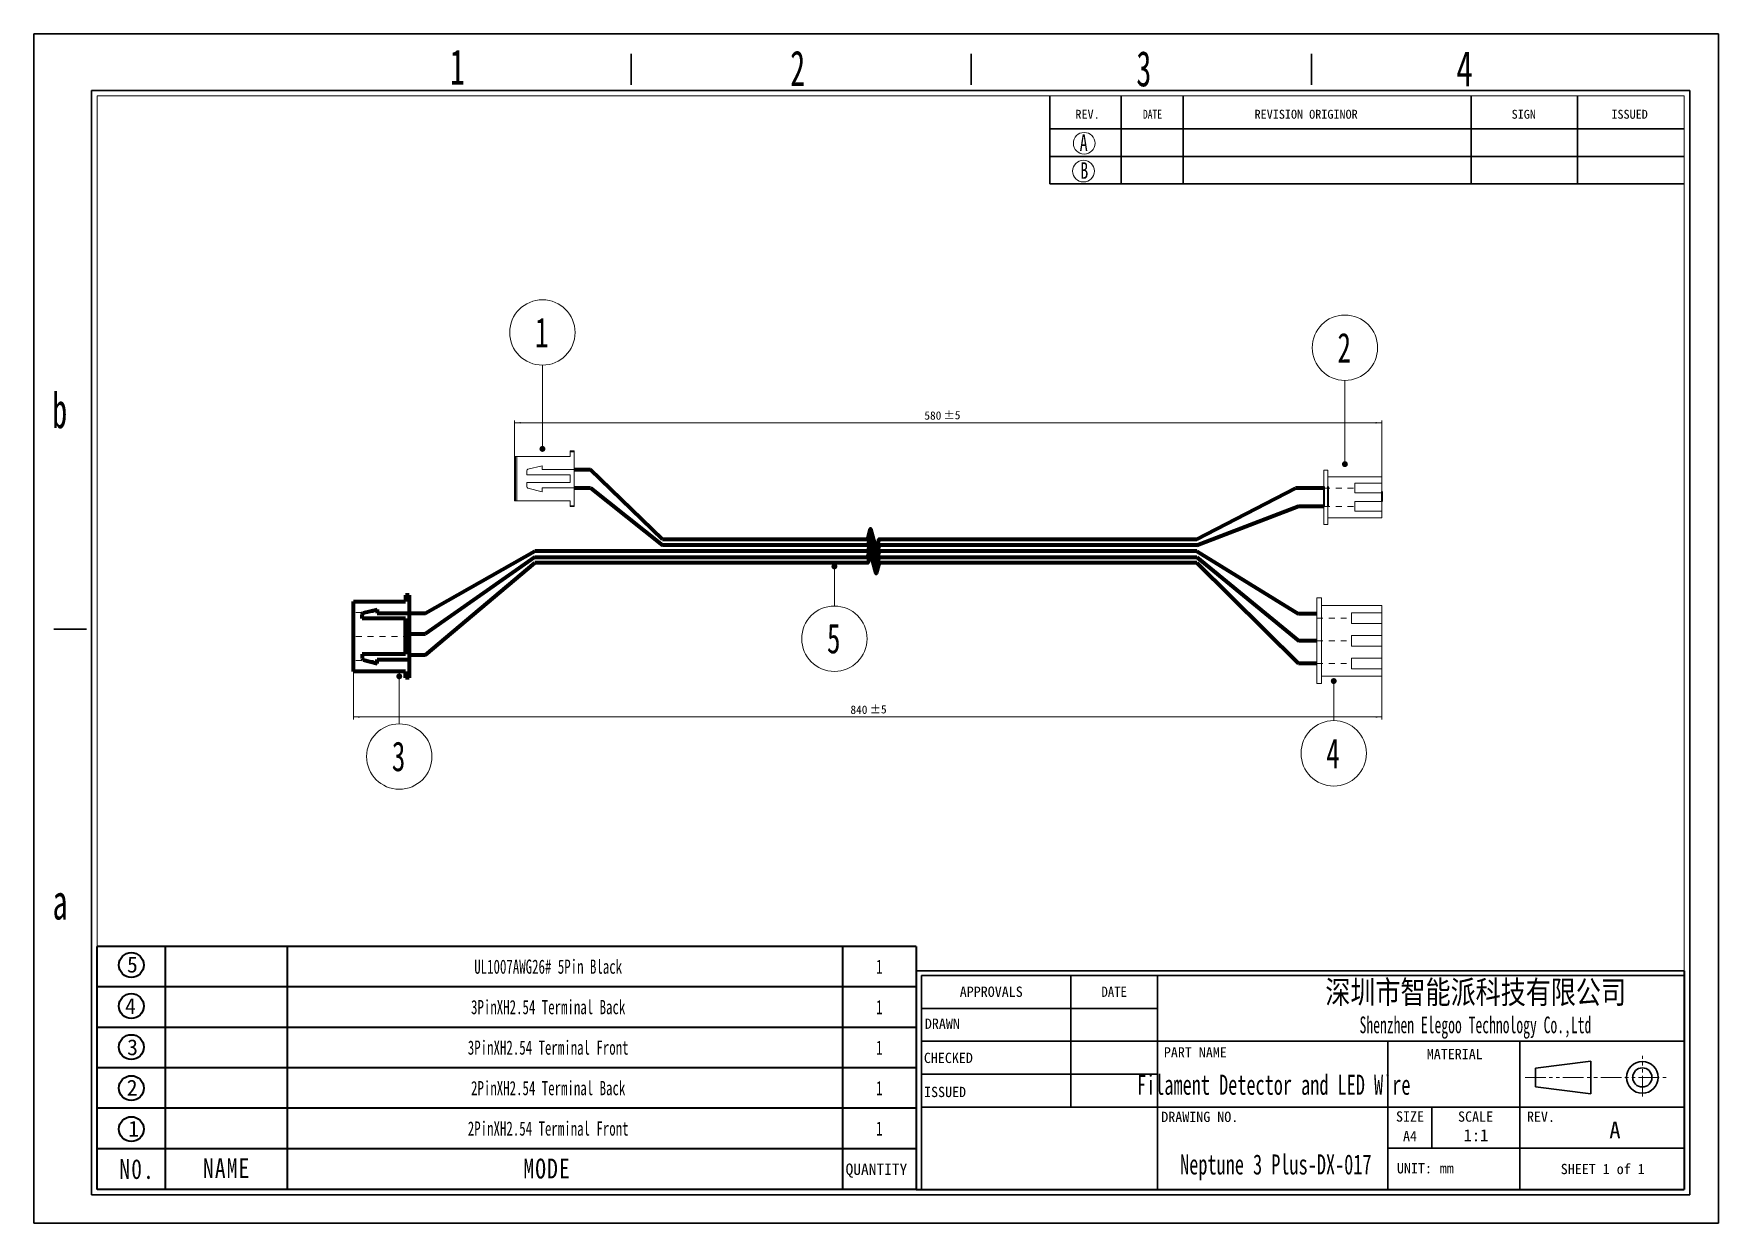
# Model space of a CAD drawing. Header units: millimetres. Extents: x 0 to 1350, y 0 to 243.
# Drawn here: x 1067.2 to 1350.4, y 2.1 to 202.2 of the extents above; entities that cross this region are included whole.
import ezdxf
from ezdxf.enums import TextEntityAlignment as Align

# ---------------------------------------------------------------- set-up
doc = ezdxf.new("R2010")
doc.units = ezdxf.units.MM
for name, pattern in [('双点画线', [22, 12, -2, 2, -2, 2, -2]), ('点画线', [18, 12, -2, 2, -2]), ('虚线', [2, 1, -1])]:
    doc.linetypes.add(name, pattern=pattern)
doc.layers.get('0').update_dxf_attribs({"lineweight": 35})
for name, color, linetype, lineweight in [('SLD-0', 179, 'Continuous', 30), ('中心线层', 1, '点画线', 18), ('尺寸线层', 3, 'Continuous', 18), ('粗实线层', 7, 'Continuous', 35), ('细实线层', 7, 'Continuous', 18)]:
    doc.layers.add(name, color=color, linetype=linetype, lineweight=lineweight)
doc.styles.add('SLDTEXTSTYLE0', font='', dxfattribs={"width": 0.7})
doc.styles.add('SLDTEXTSTYLE10', font='', dxfattribs={"width": 0.7865})
doc.styles.add('SLDTEXTSTYLE11', font='', dxfattribs={"width": 0.862222})
doc.styles.add('SLDTEXTSTYLE12', font='', dxfattribs={"width": 1.089})
doc.styles.add('SLDTEXTSTYLE13', font='', dxfattribs={"width": 0.805625})
doc.styles.add('SLDTEXTSTYLE2', font='', dxfattribs={"width": 0.469})
doc.styles.add('SLDTEXTSTYLE3', font='', dxfattribs={"width": 0.56})
doc.styles.add('SLDTEXTSTYLE4', font='', dxfattribs={"width": 0.40535})
doc.styles.add('SLDTEXTSTYLE5', font='', dxfattribs={"width": 0.7})
doc.styles.add('SLDTEXTSTYLE6', font='', dxfattribs={"width": 0.62})
doc.styles.add('SLDTEXTSTYLE7', font='', dxfattribs={"width": 0.9075})
doc.styles.add('SLDTEXTSTYLE8', font='', dxfattribs={"width": 0.484})
doc.styles.add('SLDTEXTSTYLE9', font='', dxfattribs={"width": 0.870455})
doc.styles.add('工程1', font='')
doc.styles.add('标准', font='', dxfattribs={"width": 0.667})
doc.styles.get('SLDTEXTSTYLE0').set_extended_font_data('宋体')
doc.styles.get('SLDTEXTSTYLE10').set_extended_font_data('宋体')
doc.styles.get('SLDTEXTSTYLE11').set_extended_font_data('宋体')
doc.styles.get('SLDTEXTSTYLE12').set_extended_font_data('宋体')
doc.styles.get('SLDTEXTSTYLE13').set_extended_font_data('宋体')
doc.styles.get('SLDTEXTSTYLE2').set_extended_font_data('宋体')
doc.styles.get('SLDTEXTSTYLE3').set_extended_font_data('宋体')
doc.styles.get('SLDTEXTSTYLE4').set_extended_font_data('宋体')
doc.styles.get('SLDTEXTSTYLE5').set_extended_font_data('宋体')
doc.styles.get('SLDTEXTSTYLE6').set_extended_font_data('宋体')
doc.styles.get('SLDTEXTSTYLE7').set_extended_font_data('宋体')
doc.styles.get('SLDTEXTSTYLE8').set_extended_font_data('宋体')
doc.styles.get('SLDTEXTSTYLE9').set_extended_font_data('宋体')
doc.styles.get('工程1').set_extended_font_data('宋体')
doc.styles.get('标准').set_extended_font_data('宋体')
doc.dimstyles.new('标准', dxfattribs={"dimscale": 0.4, "dimtxt": 3.5, "dimasz": 2.5, "dimexe": 1, "dimexo": 0, "dimtad": 1, "dimdsep": 46, "dimtxsty": '工程1', "dimblk": '_CAXARROW', "dimcen": 0, "dimdle": 4, "dimazin": 2, "dimtfac": 0.707107, "dimtdec": 3, "dimtmove": 2, "dimatfit": 3, "dimfxl": 1, "dimfrac": 2, "dimtolj": 1, "dimarcsym": 1})

msp = doc.modelspace()

# ---------------------------------------------------------------- blocks, each defined once
blk = doc.blocks.new('*X13')
at = {"color": 0, "char_height": 1.4, "attachment_point": 1, "style": '工程1'}
for s, insert, width in [('%%P5', (1220.13, 138.75), 12.0134), ('580', (1216.93, 138.68), 23.057)]:
    blk.add_mtext(s, dxfattribs=dict(at, insert=insert, width=width))
blk = doc.blocks.new('*X12')
at = {"layer": '尺寸线层', "linetype": 'Continuous'}
for points in [[(1148.04, 136.76), (1149.04, 136.88), (1149.04, 136.63)], [(1293.83, 136.76), (1292.83, 136.88), (1292.83, 136.63)]]:
    blk.add_hatch(color=0, dxfattribs=at).paths.add_polyline_path(points, flags=0)
at = {"layer": '尺寸线层', "color": 0, "linetype": 'Continuous'}
for p, q in [((1148.04, 131.06), (1148.04, 137.16)), ((1148.04, 136.76), (1293.83, 136.76)), ((1293.83, 127.68), (1293.83, 137.16))]:
    blk.add_line(p, q, dxfattribs=at)
at = {"layer": '尺寸线层', "color": 0}
blk.add_blockref('*X13', (0, 0), dxfattribs=at)
blk = doc.blocks.new('_CAXARROW')
blk.add_hatch(color=0).paths.add_polyline_path([(0, 0), (-1, 0.125), (-1, -0.125)], flags=0)
blk = doc.blocks.new('*X28')
at = {"color": 0, "char_height": 1.4, "attachment_point": 1, "style": '工程1'}
for s, insert, width in [('840', (1204.5, 89.19), 23.1821), ('%%P5', (1207.73, 89.27), 12.0134)]:
    blk.add_mtext(s, dxfattribs=dict(at, insert=insert, width=width))
blk = doc.blocks.new('*X27')
at = {"layer": '尺寸线层', "linetype": 'Continuous'}
for points in [[(1120.97, 87.27), (1121.97, 87.4), (1121.97, 87.15)], [(1293.83, 87.27), (1292.83, 87.4), (1292.83, 87.15)]]:
    blk.add_hatch(color=0, dxfattribs=at).paths.add_polyline_path(points, flags=0)
at = {"layer": '尺寸线层', "color": 0, "linetype": 'Continuous'}
for p, q in [((1120.97, 94.95), (1120.97, 86.87)), ((1293.83, 94.15), (1293.83, 86.87)), ((1120.97, 87.27), (1293.83, 87.27))]:
    blk.add_line(p, q, dxfattribs=at)
at = {"layer": '尺寸线层', "color": 0}
blk.add_blockref('*X28', (0, 0), dxfattribs=at)
blk = doc.blocks.new('*X29')
at = {"layer": '细实线层', "lineweight": 18}
h = blk.add_hatch(color=0, dxfattribs=at)
edge = h.paths.add_edge_path(flags=0)
edge.add_arc((0, 0), 0.5, 0, 360)
at = {"layer": '细实线层', "color": 0}
blk.add_line((0, 0), (0, 14.09), dxfattribs=at)
for start, end in [(90, 270), (270, 90)]:
    blk.add_arc((0, 19.59), 5.5, start, end, dxfattribs=at)
at = {"layer": '细实线层', "color": 0, "lineweight": 18, "insert": (0, 19.59), "char_height": 5, "width": 2.8506, "attachment_point": 5, "line_spacing_factor": 1.15057, "style": '标准'}
blk.add_mtext('\\T1.1;1', dxfattribs=at)
blk = doc.blocks.new('*X30')
at = {"layer": '细实线层', "lineweight": 18}
h = blk.add_hatch(color=0, dxfattribs=at)
edge = h.paths.add_edge_path(flags=0)
edge.add_arc((0, 0), 0.5, 0, 360)
at = {"layer": '细实线层', "color": 0}
blk.add_line((0, 0), (0, 14.09), dxfattribs=at)
for start, end in [(90, 270), (270, 90)]:
    blk.add_arc((0, 19.59), 5.5, start, end, dxfattribs=at)
at = {"layer": '细实线层', "color": 0, "lineweight": 18, "insert": (0, 19.59), "char_height": 5, "width": 3.1301, "attachment_point": 5, "line_spacing_factor": 1.15057, "style": '标准'}
blk.add_mtext('\\T1.1;2', dxfattribs=at)
blk = doc.blocks.new('*X31')
at = {"layer": '细实线层', "lineweight": 18}
h = blk.add_hatch(color=0, dxfattribs=at)
edge = h.paths.add_edge_path(flags=0)
edge.add_arc((0, 0), 0.5, 0, 360)
at = {"layer": '细实线层', "color": 0}
blk.add_line((0, 0), (0, -7.99), dxfattribs=at)
for start, end in [(90, 270), (270, 90)]:
    blk.add_arc((0, -13.49), 5.5, start, end, dxfattribs=at)
at = {"layer": '细实线层', "color": 0, "lineweight": 18, "insert": (0, -13.49), "char_height": 5, "width": 3.1301, "attachment_point": 5, "line_spacing_factor": 1.15057, "style": '标准'}
blk.add_mtext('\\T1.1;3', dxfattribs=at)
blk = doc.blocks.new('*X32')
at = {"layer": '细实线层', "lineweight": 18}
h = blk.add_hatch(color=0, dxfattribs=at)
edge = h.paths.add_edge_path(flags=0)
edge.add_arc((0, 0), 0.5, 0, 360)
at = {"layer": '细实线层', "color": 0}
blk.add_line((0, 0), (0, -6.66), dxfattribs=at)
for start, end in [(90, 270), (270, 90)]:
    blk.add_arc((0, -12.16), 5.5, start, end, dxfattribs=at)
at = {"layer": '细实线层', "color": 0, "lineweight": 18, "insert": (0, -12.16), "char_height": 5, "width": 3.3257, "attachment_point": 5, "line_spacing_factor": 1.15057, "style": '标准'}
blk.add_mtext('\\T1.1;4', dxfattribs=at)
blk = doc.blocks.new('*X33')
at = {"layer": '细实线层', "lineweight": 18}
h = blk.add_hatch(color=0, dxfattribs=at)
edge = h.paths.add_edge_path(flags=0)
edge.add_arc((0, 0), 0.5, 0, 360)
at = {"layer": '细实线层', "color": 0}
blk.add_line((0, 0), (0, -6.66), dxfattribs=at)
for start, end in [(90, 270), (270, 90)]:
    blk.add_arc((0, -12.16), 5.5, start, end, dxfattribs=at)
at = {"layer": '细实线层', "color": 0, "lineweight": 18, "insert": (0, -12.16), "char_height": 5, "width": 3.1301, "attachment_point": 5, "line_spacing_factor": 1.15057, "style": '标准'}
blk.add_mtext('\\T1.1;5', dxfattribs=at)
blk = doc.blocks.new('ELEGOO标题栏_1')
for p in [(133.85, 38.11), (0, 0)]:
    blk.add_line(p, (133.85, 0))
at = {"layer": 'SLD-0', "color": 0, "linetype": 'Continuous'}
for p, q in [((133.85, 38.11), (0, 38.11)), ((0, 38.11), (0, 0)), ((133.85, 37.29), (0.96, 37.29)), ((0.96, 37.29), (0.96, 0)), ((26.95, 37.29), (26.95, 14.34)), ((42.07, 37.29), (42.07, 0)), ((42.07, 31.55), (0.96, 31.55)), ((133.85, 25.81), (0.96, 25.81)), ((82.22, 25.81), (82.22, 0)), ((105.17, 0), (105.17, 25.81)), ((107.93, 21.13), (117.56, 22.32)), ((107.93, 17.89), (107.93, 21.13)), ((117.56, 16.63), (117.56, 22.32)), ((42.07, 20.08), (0.96, 20.08)), ((107.93, 17.89), (117.56, 16.63)), ((133.85, 14.34), (0.96, 14.34)), ((89.87, 14.34), (89.87, 7.17)), ((82.22, 7.17), (133.85, 7.17))]:
    blk.add_line(p, q, dxfattribs=at)
for radius in [2.77, 1.67]:
    blk.add_circle((126.54, 19.51), radius, dxfattribs=at)
at = {"layer": '中心线层', "color": 1, "linetype": '双点画线', "lineweight": 18, "ltscale": 0.3}
for p, q in [((126.54, 16.16), (126.54, 23.3)), ((106.1, 19.51), (130.7, 19.51))]:
    blk.add_line(p, q, dxfattribs=at)
at = {"layer": 'SLD-0', "color": 0}
for s, insert, char_height, width, attachment_point, style in [('{\\W1;APPROVALS}', (13.1, 35.34), 1.7927, 38.1779, 2, 'SLDTEXTSTYLE10'), ('DATE', (34.52, 35.34), 1.793, 17.8919, 2, 'SLDTEXTSTYLE7'), ('{\\W0.8;深圳市智能派科技有限公司}', (97.5, 36.37), 4, 133.1206, 2, 'SLDTEXTSTYLE0'), ('{\\W1;DRAWN}', (4.58, 29.77), 1.7927, 12.6788, 2, 'SLDTEXTSTYLE4'), ('{\\fsimsun|b1|i0|c134|p2;\\W0.6;Shenzhen Elegoo Technology Co.,Ltd}', (97.46, 30.12), 2.9104, 129.0935, 2, 'SLDTEXTSTYLE2'), ('{\\W1;CHECKED}', (5.63, 23.81), 1.7927, 17.6061, 2, 'SLDTEXTSTYLE4'), ('{\\W1;PART NAME}', (48.66, 24.78), 1.7927, 40.2352, 2, 'SLDTEXTSTYLE11'), ('{\\W1;MATERIAL}', (93.86, 24.48), 1.7927, 43.0109, 2, 'SLDTEXTSTYLE12'), ('{\\W1;ISSUED}', (5.05, 17.87), 1.7927, 14.7218, 2, 'SLDTEXTSTYLE4'), ('{\\W1;DRAWING NO.}', (49.43, 13.53), 1.7927, 46.8642, 2, 'SLDTEXTSTYLE9'), ('{\\W1;SIZE}', (86.06, 13.59), 1.793, 9.8746, 2, 'SLDTEXTSTYLE4'), ('{\\W1;SCALE}', (97.48, 13.58), 1.7927, 22.8456, 2, 'SLDTEXTSTYLE7'), ('{\\W1;REV.}', (108.87, 13.56), 1.793, 16.3741, 2, 'SLDTEXTSTYLE7'), ('{\\W1;A}', (120.78, 11.78), 2.91, 3.9348, 1, 'SLDTEXTSTYLE3'), ('{\\W1;A4}', (86.06, 10.18), 1.793, 4.9073, 2, 'SLDTEXTSTYLE4'), ('{\\W1;1:1}', (97.55, 10.49), 2.117, 7.7808, 2, 'SLDTEXTSTYLE3'), ('{\\W1;UNIT:}', (86.83, 4.57), 1.7927, 18.0042, 2, 'SLDTEXTSTYLE7'), ('{\\W1;mm}', (92.46, 4.58), 1.793, 5.0475, 2, 'SLDTEXTSTYLE8'), ('{\\W1;SHEET 1 of 1}', (119.64, 4.44), 1.7927, 47.0046, 2, 'SLDTEXTSTYLE13')]:
    blk.add_mtext(s, dxfattribs=dict(at, insert=insert, char_height=char_height, width=width, attachment_point=attachment_point, style=style))
at = {"layer": '尺寸线层', "color": 0, "style": '标准', "width": 0.667}
for tag, height, p in [('绘制者', 2, (21.79, 28.7)), ('绘图日期', 2, (34.51, 28.68)), ('审核者', 2, (21.8, 23.22)), ('审核日期', 2, (34.51, 22.95)), ('材质', 3.5, (94.1, 18.33)), ('发布者', 2, (21.79, 17.24)), ('发布日期', 2, (34.51, 17.21)), ('零件名称', 3.5, (62.32, 18.23)), ('图纸编号', 3.5, (62.68, 4.34))]:
    blk.add_attdef(tag, text='', height=height, dxfattribs=at).set_placement(p, align=Align.MIDDLE_CENTER)
blk = doc.blocks.new('更新记录栏_1')
at = {"layer": 'SLD-0', "color": 0, "linetype": 'Continuous'}
for p, q in [((-110.52, 0), (-110.52, -15.3)), ((-98.13, 0), (-98.13, -15.3)), ((-87.3, 0), (-87.3, -15.3)), ((-110.52, -5.74), (0, -5.74)), ((-110.52, -10.52), (0, -10.52)), ((-110.52, -15.3), (0, -15.3))]:
    blk.add_line(p, q, dxfattribs=at)
at = {"layer": 'SLD-0', "color": 0}
for p, q in [((-37.16, 0), (-37.16, -15.3)), ((-18.58, 0), (-18.58, -15.3))]:
    blk.add_line(p, q, dxfattribs=at)
at = {"layer": 'SLD-0', "color": 2, "lineweight": 0}
for centre in [(-104.56, -8.25), (-104.68, -13.1)]:
    blk.add_circle(centre, 1.89, dxfattribs=at)
at = {"layer": '粗实线层', "color": 0, "lineweight": 18}
for p in [(-110.52, 0), (0, -15.3)]:
    blk.add_line(p, (0, 0), dxfattribs=at)
at = {"layer": 'SLD-0', "color": 0, "attachment_point": 1, "style": 'SLDTEXTSTYLE10'}
for s, insert, char_height, width in [('{\\W1;REV.}', (-106.09, -2.41), 1.554, 12.2988), ('DATE', (-94.32, -2.41), 1.554, 13.4388), ('{\\W1;REVISION ORIGINOR}', (-74.87, -2.41), 1.5536, 57.5127), ('{\\W1;SIGN}', (-30.09, -2.41), 1.554, 12.3134), ('{\\W1;ISSUED}', (-12.7, -2.41), 1.5536, 19.59)]:
    blk.add_mtext(s, dxfattribs=dict(at, insert=insert, char_height=char_height, width=width))
at = {"layer": 'SLD-0', "color": 2, "char_height": 2.9, "attachment_point": 1, "style": 'SLDTEXTSTYLE5'}
for s, insert, width in [('A', (-105.34, -6.68), 3.5956), ('B', (-105.23, -11.54), 3.5381)]:
    blk.add_mtext(s, dxfattribs=dict(at, insert=insert, width=width))
at = {"layer": '尺寸线层', "color": 0, "style": '标准', "width": 0.667}
for tag, p in [('日期A', (-92.71, -8.13)), ('A版本更新内容', (-62.23, -8.13)), ('标记A', (-27.87, -8.13)), ('发布者A', (-9.29, -8.13)), ('日期B', (-92.71, -12.91)), ('A版本更新内容', (-62.23, -12.91)), ('标记B', (-27.87, -12.91)), ('发布者B', (-9.29, -12.91))]:
    blk.add_attdef(tag, text='', height=1.5, dxfattribs=at).set_placement(p, align=Align.MIDDLE_CENTER)
blk = doc.blocks.new('图框_1')
at = {"layer": 'SLD-0', "color": 0}
for p, q in [((0, 207.38), (293.52, 207.38)), ((0, 0), (0, 207.38)), ((293.52, 207.38), (293.52, 0)), ((293.52, 0), (0, 0))]:
    blk.add_line(p, q, dxfattribs=at)
at = {"layer": 'SLD-0', "color": 0, "linetype": 'Continuous'}
for p, q in [((104.11, 198.49), (104.11, 203.88)), ((163.36, 198.49), (163.36, 203.88)), ((222.61, 198.49), (222.61, 203.88)), ((10.1, 4.94), (10.1, 197.5)), ((10.1, 197.5), (288.58, 197.5)), ((288.58, 197.5), (288.58, 4.94)), ((9.21, 103.56), (3.48, 103.56)), ((288.58, 4.94), (10.1, 4.94))]:
    blk.add_line(p, q, dxfattribs=at)
at = {"layer": 'SLD-0', "color": 0, "lineweight": 15}
for p, q in [((11.08, 5.93), (11.08, 196.52)), ((11.08, 196.52), (287.59, 196.52)), ((287.59, 196.52), (287.59, 5.93)), ((287.59, 5.93), (11.08, 5.93))]:
    blk.add_line(p, q, dxfattribs=at)
at = {"layer": 'SLD-0', "color": 0, "char_height": 6.17, "attachment_point": 1}
for s, insert, width, style in [('1', (72.52, 204.68), 3.1728, 'SLDTEXTSTYLE6'), ('2', (131.8, 204.43), 6.4014, 'SLDTEXTSTYLE6'), ('3', (192.12, 204.37), 6.3735, 'SLDTEXTSTYLE6'), ('4', (247.85, 204.37), 7.6545, 'SLDTEXTSTYLE5'), ('b', (3.24, 144.8), 6.4386, 'SLDTEXTSTYLE6'), ('a', (3.29, 59.13), 6.3735, 'SLDTEXTSTYLE6')]:
    blk.add_mtext(s, dxfattribs=dict(at, insert=insert, width=width, style=style))
blk = doc.blocks.new('图框1_1')
at = {"layer": '粗实线层', "color": 0}
blk.add_blockref('图框_1', (0, 0), dxfattribs=at)
blk = doc.blocks.new('明细栏_1')
at = {"layer": '粗实线层', "color": 0}
for p, q in [((144.46, 42.89), (0, 42.89)), ((0, 0), (0, 42.89)), ((12, 42.89), (12, 0)), ((33.51, 42.89), (33.51, 0)), ((131.49, 42.89), (131.49, 0)), ((144.46, 42.89), (144.46, 0)), ((144.46, 35.74), (0, 35.74)), ((144.46, 28.59), (0, 28.59)), ((144.46, 21.44), (0, 21.44)), ((0, 14.3), (0, 21.44)), ((144.46, 14.3), (0, 14.3)), ((144.46, 7.17), (0, 7.17)), ((144.46, 0), (0, 0))]:
    blk.add_line(p, q, dxfattribs=at)
for centre in [(6, 39.59), (6, 32.35), (6, 25.11), (6, 17.87), (6, 10.63)]:
    blk.add_circle(centre, 2.19, dxfattribs=at)
at = {"layer": '尺寸线层', "color": 0, "char_height": 2.8, "attachment_point": 1, "line_spacing_factor": 1.15057, "style": '标准'}
for s, insert, width in [('\\T1.1;{\\fsimsun|b1|i0|c134|p2;\\W1;5}', (5.24, 41.07), 1.5173), ('\\T1.1;{\\fsimsun|b1|i0|c134|p2;\\W1;4}', (4.9, 33.74), 1.7207), ('\\T1.1;{\\fsimsun|b1|i0|c134|p2;\\W1;3}', (5.27, 26.48), 1.5173), ('\\T1.1;{\\fsimsun|b1|i0|c134|p2;\\W1;2}', (5.2, 19.34), 1.5486), ('\\T1.1;{\\fsimsun|b1|i0|c134|p2;\\W1;1}', (5.48, 12.1), 1.3013)]:
    blk.add_mtext(s, dxfattribs=dict(at, insert=insert, width=width))
at = {"layer": '尺寸线层', "color": 3, "attachment_point": 1, "line_spacing_factor": 1.15057, "style": '标准'}
for s, insert, char_height, width in [('\\T1.1;{\\fsimsun|b1|i0|c134|p2;\\W0.8;\\C0;N0.}', (3.88, 5.33), 3.5, 5.1088), ('\\T1.1;{\\fsimsun|b1|i0|c134|p2;\\W0.8;\\C0;NAME}', (18.64, 5.48), 3.5, 8.4532), ('\\T1.1;{\\fsimsun|b1|i0|c134|p2;\\W0.8;\\C0;MODE}', (75.17, 5.42), 3.5, 8.4532), ('{\\fSimSun|b1|i0|c134|p2;\\W1;\\T1;\\C0;QUANTITY}', (132.02, 4.55), 2, 11.2737)]:
    blk.add_mtext(s, dxfattribs=dict(at, insert=insert, char_height=char_height, width=width))
at = {"layer": '尺寸线层', "color": 0, "style": '标准', "width": 0.667}
for tag, p in [('名称5', (22.75, 39.31)), ('规格5', (79.55, 39.31)), ('数量5 ', (137.97, 39.31)), ('名称4', (22.75, 32.17)), ('规格4 ', (79.55, 32.17)), ('数量4', (137.97, 32.17)), ('名称3', (22.75, 25.02)), ('规格3', (79.55, 25.02)), ('数量3', (137.97, 25.02)), ('名称2', (22.75, 17.87)), ('规格2', (79.55, 17.87)), ('数量2', (137.97, 17.87)), ('名称1', (22.75, 10.73)), ('规格1', (79.55, 10.73)), ('数量1', (137.97, 10.73))]:
    blk.add_attdef(tag, text='', height=2.5, dxfattribs=at).set_placement(p, align=Align.MIDDLE_CENTER)

# ---------------------------------------------------------------- dimensions: what is measured, and where the dimension line sits
at = {"layer": '尺寸线层', "color": 0}
dim = msp.add_linear_dim(base=(1293.828, 136.757), p1=(1148.039, 131.06), p2=(1293.828, 127.682), angle=0, text='\\A1;580{\\H1x;%%P5}', dimstyle='标准', override={"dimsah": 1, "dimtfac": 1, "dimtfill": 1, "dimtzin": 8}, dxfattribs=at)
dim.commit()
dim.dimension.update_dxf_attribs({"geometry": '*X12', "text_midpoint": (1219.81, 136.757), "dimtype": 160})
dim = msp.add_linear_dim(base=(1293.828, 87.271), p1=(1120.97, 94.947), p2=(1293.828, 94.153), angle=0, text='\\A1;840{\\H1x;%%P5}', dimstyle='标准', override={"dimsah": 1, "dimtfac": 1, "dimtfill": 1, "dimtzin": 8}, dxfattribs=at)
dim.commit()
dim.dimension.update_dxf_attribs({"geometry": '*X27', "text_midpoint": (1207.399, 87.271)})

# ---------------------------------------------------------------- linework, layer by layer
at = {"color": 0, "linetype": 'Continuous', "lineweight": 15}
for p, q in [((1148.039, 131.06), (1148.039, 123.63)), ((1148.167, 131.06), (1148.039, 131.06)), ((1148.167, 123.63), (1148.167, 131.06)), ((1148.167, 131.06), (1148.423, 131.06)), ((1148.423, 131.06), (1148.423, 123.63)), ((1148.423, 131.06), (1157.39, 131.06)), ((1157.39, 132.021), (1158.03, 132.021)), ((1157.39, 131.892), (1157.39, 132.021)), ((1157.39, 131.892), (1157.39, 131.06)), ((1158.03, 131.892), (1157.39, 131.892)), ((1158.03, 132.021), (1158.03, 131.892)), ((1158.03, 128.882), (1158.03, 131.892)), ((1150.088, 128.682), (1150.088, 127.986)), ((1150.088, 127.986), (1157.39, 127.986)), ((1150.282, 128.931), (1152.65, 129.523)), ((1152.65, 129.523), (1152.65, 128.882)), ((1158.03, 128.882), (1152.65, 128.882)), ((1157.39, 127.986), (1157.39, 126.705)), ((1158.03, 125.808), (1158.03, 128.882)), ((1150.088, 126.705), (1150.088, 126.008)), ((1157.39, 126.705), (1150.088, 126.705)), ((1150.282, 125.759), (1152.65, 125.167)), ((1152.65, 125.167), (1152.65, 125.808)), ((1152.65, 125.808), (1158.03, 125.808)), ((1158.03, 122.798), (1158.03, 125.808)), ((1148.167, 123.63), (1148.039, 123.63)), ((1148.423, 123.63), (1148.167, 123.63)), ((1157.39, 123.63), (1148.423, 123.63)), ((1157.39, 123.63), (1157.39, 122.798)), ((1157.39, 122.798), (1158.03, 122.798)), ((1157.39, 122.67), (1157.39, 122.798)), ((1158.03, 122.67), (1157.39, 122.67)), ((1158.03, 122.798), (1158.03, 122.67))]:
    msp.add_line(p, q, dxfattribs=at)
at = {"color": 0, "linetype": 'Continuous', "lineweight": 70}
for p, q in [((1122.573, 104.763), (1124.941, 105.355)), ((1124.941, 105.355), (1124.941, 104.714)), ((1122.379, 103.818), (1122.379, 104.514)), ((1129.68, 103.818), (1122.379, 103.818)), ((1124.941, 104.714), (1130.321, 104.714)), ((1122.379, 97.83), (1122.379, 97.133)), ((1129.68, 97.83), (1122.379, 97.83)), ((1122.573, 96.884), (1124.941, 96.292)), ((1124.941, 96.292), (1124.941, 96.933)), ((1124.941, 96.933), (1130.321, 96.933))]:
    msp.add_line(p, q, dxfattribs=at)
at = {"color": 0, "linetype": 'Continuous', "lineweight": 15}
for centre, start, end in [((1150.344, 128.682), 104.03624, 180), ((1150.344, 126.008), 180, 255.96376)]:
    msp.add_arc(centre, 0.256, start, end, dxfattribs=at)
at = {"color": 0, "linetype": 'Continuous', "lineweight": 70}
for centre, start, end in [((1122.635, 104.514), 104.03624, 180), ((1122.635, 97.133), 180, 255.96376)]:
    msp.add_arc(centre, 0.256, start, end, dxfattribs=at)
at = {"layer": '粗实线层', "color": 0, "lineweight": 70}
for p, q in [((1158.03, 128.882), (1160.782, 128.882)), ((1158.03, 125.808), (1160.782, 125.808)), ((1262.729, 117.175), (1279.354, 125.776)), ((1284.096, 125.776), (1279.354, 125.776)), ((1262.729, 116.175), (1279.809, 122.746)), ((1279.809, 122.746), (1284.096, 122.746)), ((1133.073, 104.754), (1151.419, 115.175)), ((1151.419, 114.175), (1133.073, 101.258)), ((1262.729, 115.175), (1279.809, 104.632)), ((1133.073, 97.749), (1151.419, 113.175)), ((1262.729, 113.175), (1279.809, 96.288)), ((1130.321, 107.789), (1129.68, 107.789)), ((1129.68, 107.789), (1129.68, 106.7)), ((1130.321, 107.789), (1130.321, 100.046)), ((1120.97, 106.7), (1129.68, 106.7)), ((1120.97, 100.046), (1120.97, 106.7)), ((1129.68, 100.046), (1129.68, 103.818)), ((1120.97, 94.947), (1120.97, 100.046)), ((1129.68, 97.83), (1129.68, 100.046)), ((1130.321, 100.046), (1130.321, 93.859)), ((1129.68, 94.947), (1120.97, 94.947)), ((1129.68, 93.859), (1129.68, 94.947)), ((1130.321, 93.859), (1129.68, 93.859))]:
    msp.add_line(p, q, dxfattribs=at)
at = {"layer": '粗实线层', "color": 0, "lineweight": 15}
for p, q in [((1284.096, 128.816), (1284.762, 128.816)), ((1284.096, 125.776), (1284.096, 128.816)), ((1284.762, 128.816), (1284.762, 127.682)), ((1284.762, 127.682), (1293.828, 127.682)), ((1284.762, 127.682), (1284.762, 125.776)), ((1293.828, 127.682), (1293.828, 124.976)), ((1293.828, 126.575), (1289.295, 126.575)), ((1289.295, 126.575), (1289.295, 124.976)), ((1289.295, 124.976), (1293.828, 124.976)), ((1293.828, 124.976), (1293.828, 126.575)), ((1284.096, 119.661), (1284.096, 122.701)), ((1284.762, 122.701), (1284.762, 119.661)), ((1289.295, 123.501), (1293.828, 123.501)), ((1289.295, 121.901), (1289.295, 123.501)), ((1289.295, 123.501), (1293.828, 123.501)), ((1293.828, 121.901), (1289.295, 121.901)), ((1293.828, 123.501), (1293.828, 121.901)), ((1293.828, 123.501), (1293.828, 120.794)), ((1284.096, 119.661), (1284.762, 119.661)), ((1293.828, 120.794), (1284.762, 120.794)), ((1282.928, 107.292), (1283.675, 107.292)), ((1282.928, 92.884), (1282.928, 107.292)), ((1283.675, 107.292), (1283.675, 106.023)), ((1283.675, 106.023), (1293.828, 106.023)), ((1283.675, 106.023), (1283.675, 92.884)), ((1293.828, 106.023), (1293.828, 94.153)), ((1293.828, 104.784), (1288.751, 104.784)), ((1288.751, 104.784), (1288.751, 102.992)), ((1288.751, 102.992), (1293.828, 102.992)), ((1293.828, 102.992), (1293.828, 104.784)), ((1293.828, 100.977), (1288.751, 100.977)), ((1288.751, 100.977), (1288.751, 99.185)), ((1288.751, 99.185), (1293.828, 99.185)), ((1293.828, 99.185), (1293.828, 100.977)), ((1288.751, 97.184), (1293.828, 97.184)), ((1288.751, 95.393), (1288.751, 97.184)), ((1288.751, 97.184), (1293.828, 97.184)), ((1293.828, 97.184), (1293.828, 95.393)), ((1293.828, 94.153), (1283.675, 94.153)), ((1293.828, 95.393), (1288.751, 95.393)), ((1282.928, 92.884), (1283.675, 92.884))]:
    msp.add_line(p, q, dxfattribs=at)
at = {"layer": '粗实线层', "color": 0}
for p, q in [((1284.096, 126.016), (1284.096, 122.701)), ((1284.762, 126.016), (1284.762, 122.701)), ((1293.828, 125.216), (1293.828, 123.501))]:
    msp.add_line(p, q, dxfattribs=at)
at = {"layer": '粗实线层', "color": 8, "linetype": '虚线', "lineweight": 18}
for p, q in [((1284.096, 125.776), (1289.295, 125.776)), ((1284.096, 122.701), (1289.295, 122.701)), ((1130.321, 104.868), (1120.97, 104.868)), ((1282.928, 103.888), (1288.751, 103.888)), ((1130.321, 100.824), (1120.97, 100.824)), ((1282.928, 100.081), (1288.751, 100.081)), ((1130.321, 96.78), (1120.97, 96.78)), ((1282.928, 96.288), (1288.751, 96.288))]:
    msp.add_line(p, q, dxfattribs=at)
at = {"layer": '粗实线层', "color": 0, "linetype": 'Continuous', "lineweight": 70}
for p, q in [((1262.729, 114.175), (1279.866, 100.081)), ((1130.321, 104.754), (1133.073, 104.754)), ((1282.928, 104.632), (1279.809, 104.632)), ((1130.321, 101.258), (1133.073, 101.258)), ((1282.928, 100.081), (1279.866, 100.081)), ((1130.321, 97.749), (1133.073, 97.749)), ((1282.928, 96.288), (1279.809, 96.288))]:
    msp.add_line(p, q, dxfattribs=at)
at = {"layer": '细实线层', "lineweight": 70}
for p, q in [((1172.898, 117.175), (1160.782, 128.882)), ((1160.782, 125.808), (1172.898, 116.175))]:
    msp.add_line(p, q, dxfattribs=at)
for points in [[(1262.729, 115.175), (1209.304, 115.175), (1208.835, 113.425), (1207.898, 116.925), (1207.429, 115.175), (1151.419, 115.175)], [(1172.898, 117.175), (1207.429, 117.175), (1207.898, 118.925), (1208.835, 115.425), (1209.304, 117.175), (1262.729, 117.175)], [(1262.729, 116.175), (1209.304, 116.175), (1208.835, 114.425), (1207.898, 117.925), (1207.429, 116.175), (1172.898, 116.175)], [(1151.419, 114.175), (1207.429, 114.175), (1207.898, 115.925), (1208.835, 112.425), (1209.304, 114.175), (1262.729, 114.175)], [(1262.729, 113.175), (1209.304, 113.175), (1208.835, 111.425), (1207.898, 114.925), (1207.429, 113.175), (1151.419, 113.175)]]:
    msp.add_lwpolyline(points, dxfattribs=at)

# ---------------------------------------------------------------- block references
at = {"xscale": 0.964990897734145, "yscale": 0.964990897734145, "zscale": 0.964990897734145}
msp.add_blockref('ELEGOO标题栏_1', (1215.533, 7.812), dxfattribs=at).add_auto_attribs({'零件名称': 'Filament Detector and LED Wire', '图纸编号': 'Neptune 3 Plus-DX-017'})
at = {"layer": '粗实线层', "color": 0, "xscale": 0.964990897734145, "yscale": 0.964990897734145, "zscale": 0.964990897734145}
for name, p in [('图框1_1', (1067.176, 2.094)), ('更新记录栏_1', (1344.698, 191.731))]:
    msp.add_blockref(name, p, dxfattribs=at)
at = {"layer": '粗实线层', "color": 0, "xscale": 0.9529514990850049, "yscale": 0.9529514990850049, "zscale": 0.9529514990850049}
msp.add_blockref('明细栏_1', (1077.872, 7.812), dxfattribs=at).add_auto_attribs({'规格1': '2PinXH2.54 Terminal Front', '数量1': '1', '规格2': '2PinXH2.54 Terminal Back', '规格3': '3PinXH2.54 Terminal Front', '规格4 ': '3PinXH2.54 Terminal Back', '规格5': 'UL1007AWG26# 5Pin Black', '数量2': '1', '数量3': '1', '数量4': '1', '数量5 ': '1'})
at = {"layer": '细实线层'}
for name, p in [('*X29', (1152.709, 132.363)), ('*X30', (1287.635, 129.799)), ('*X33', (1201.8, 112.598)), ('*X31', (1128.642, 94.104)), ('*X32', (1285.756, 93.315))]:
    msp.add_blockref(name, p, dxfattribs=at)

msp.set_redraw_order([(e.dxf.handle, doc.entitydb.next_handle()) for e in msp.query("TEXT MTEXT ATTDEF DIMENSION ARC_DIMENSION")])  # texts and dimensions are drawn at this point

doc.saveas('drawing.dxf')
